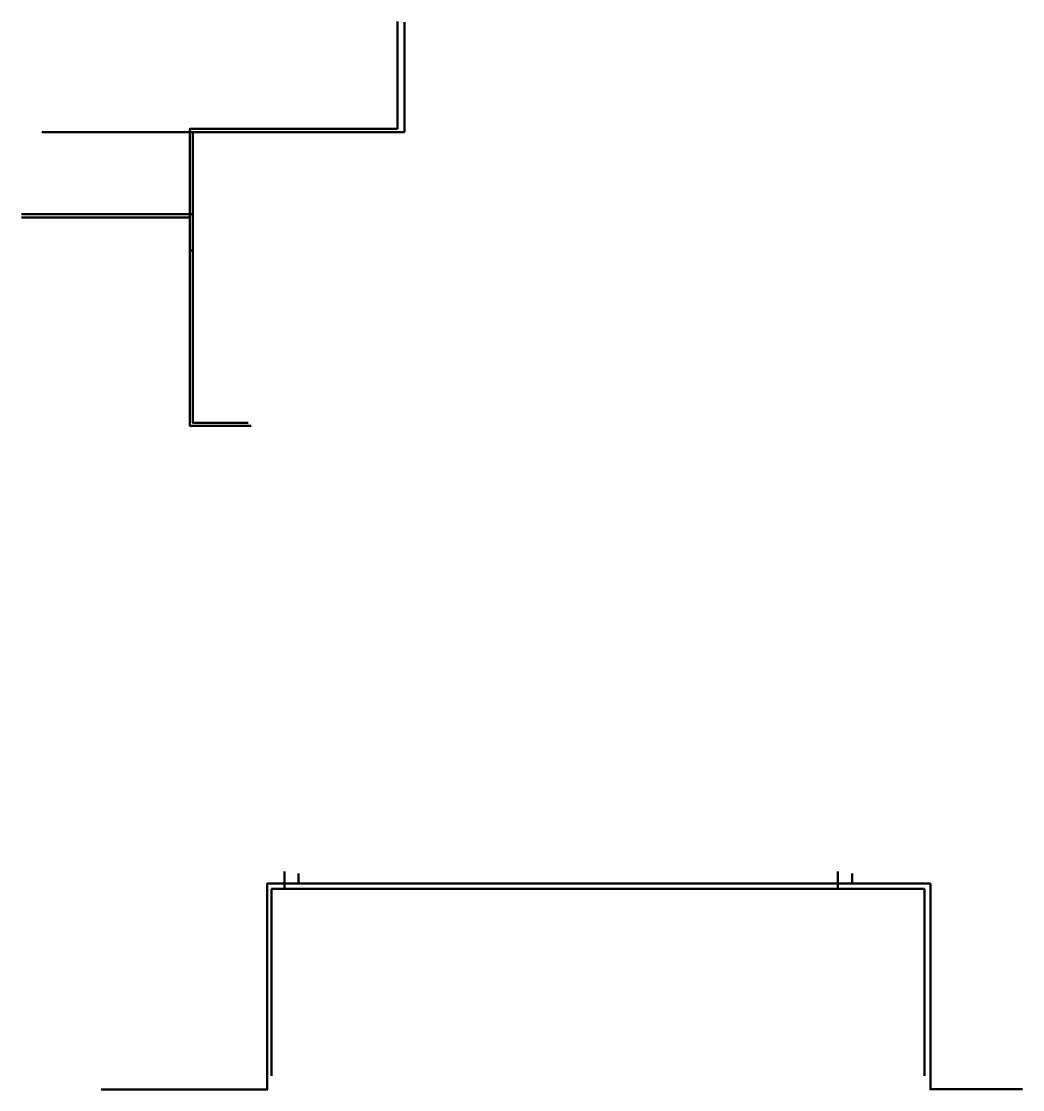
# Model space of a CAD drawing. Header units: millimetres. Extents: x -342894 to 539294, y -36007 to 135936.
# Drawn here: x -74827 to -16174, y 61918 to 124494 of the extents above; entities that cross this region are included whole.
import ezdxf

# ---------------------------------------------------------------- set-up
doc = ezdxf.new("R2010")
doc.units = ezdxf.units.MM
doc.layers.add('_ЭС_Трасса', color=6, linetype='Проводка в лотке', lineweight=50)
doc.layers.add('_ЭС_Трасса_СПЗ', color=1, linetype='Проводка в лотке', lineweight=50)
doc.linetypes.add('LOTOKSPZ', pattern='A,1.5,-12,[1,лоток спз1.shx,S=1,R=179.996451,X=0,Y=0.000836],-12,1.5', length=27)
doc.linetypes.add('Проводка в лотке', pattern='A,5,[130,ltypeshp.shx,S=1,R=0,X=0,Y=0],1.5,[130,ltypeshp.shx,S=1.5,R=90,X=0,Y=-1],1,[130,ltypeshp.shx,S=1,R=0,X=0.5,Y=0],5', length=12.5)

msp = doc.modelspace()

# ---------------------------------------------------------------- linework, layer by layer
at = {"layer": '_ЭС_Трасса', "ltscale": 40}
for points in [[(-52387, 118004), (-52387, 124440)], [(-64778, 118004), (-73635, 118004)], [(-64778, 111076), (-64778, 118004), (-52387, 118004)], [(-64778, 113207), (-74827, 113207)], [(-61536, 100976), (-64778, 100976), (-64778, 111076), (-64958, 111076)], [(-58586, 73991), (-58586, 74576)], [(-26163, 73991), (-26163, 74576)], [(-21572, 73991), (-60426, 73991), (-60426, 73117)], [(-21572, 73991), (-21575, 61938), (-16174, 61938)], [(-60426, 73117), (-60426, 61918), (-70147, 61918)]]:
    msp.add_lwpolyline(points, dxfattribs=at)
at = {"layer": '_ЭС_Трасса_СПЗ', "linetype": 'LOTOKSPZ', "ltscale": 40}
for points in [[(-52786, 118206), (-52786, 124494)], [(-64958, 110996), (-64958, 118206), (-52786, 118206)], [(-64958, 113006), (-74827, 113006)], [(-61363, 100794), (-64958, 100794), (-64958, 110996)], [(-59413, 73682), (-59413, 74686)], [(-26990, 73682), (-26990, 74686)], [(-60177, 73682), (-60177, 62733)], [(-21924, 73682), (-60177, 73682)], [(-21924, 73682), (-21924, 62733)]]:
    msp.add_lwpolyline(points, dxfattribs=at)
msp.add_lwpolyline([(-21501, 73682), (-21501, 73682)], close=True, dxfattribs=at)

doc.saveas('drawing.dxf')
